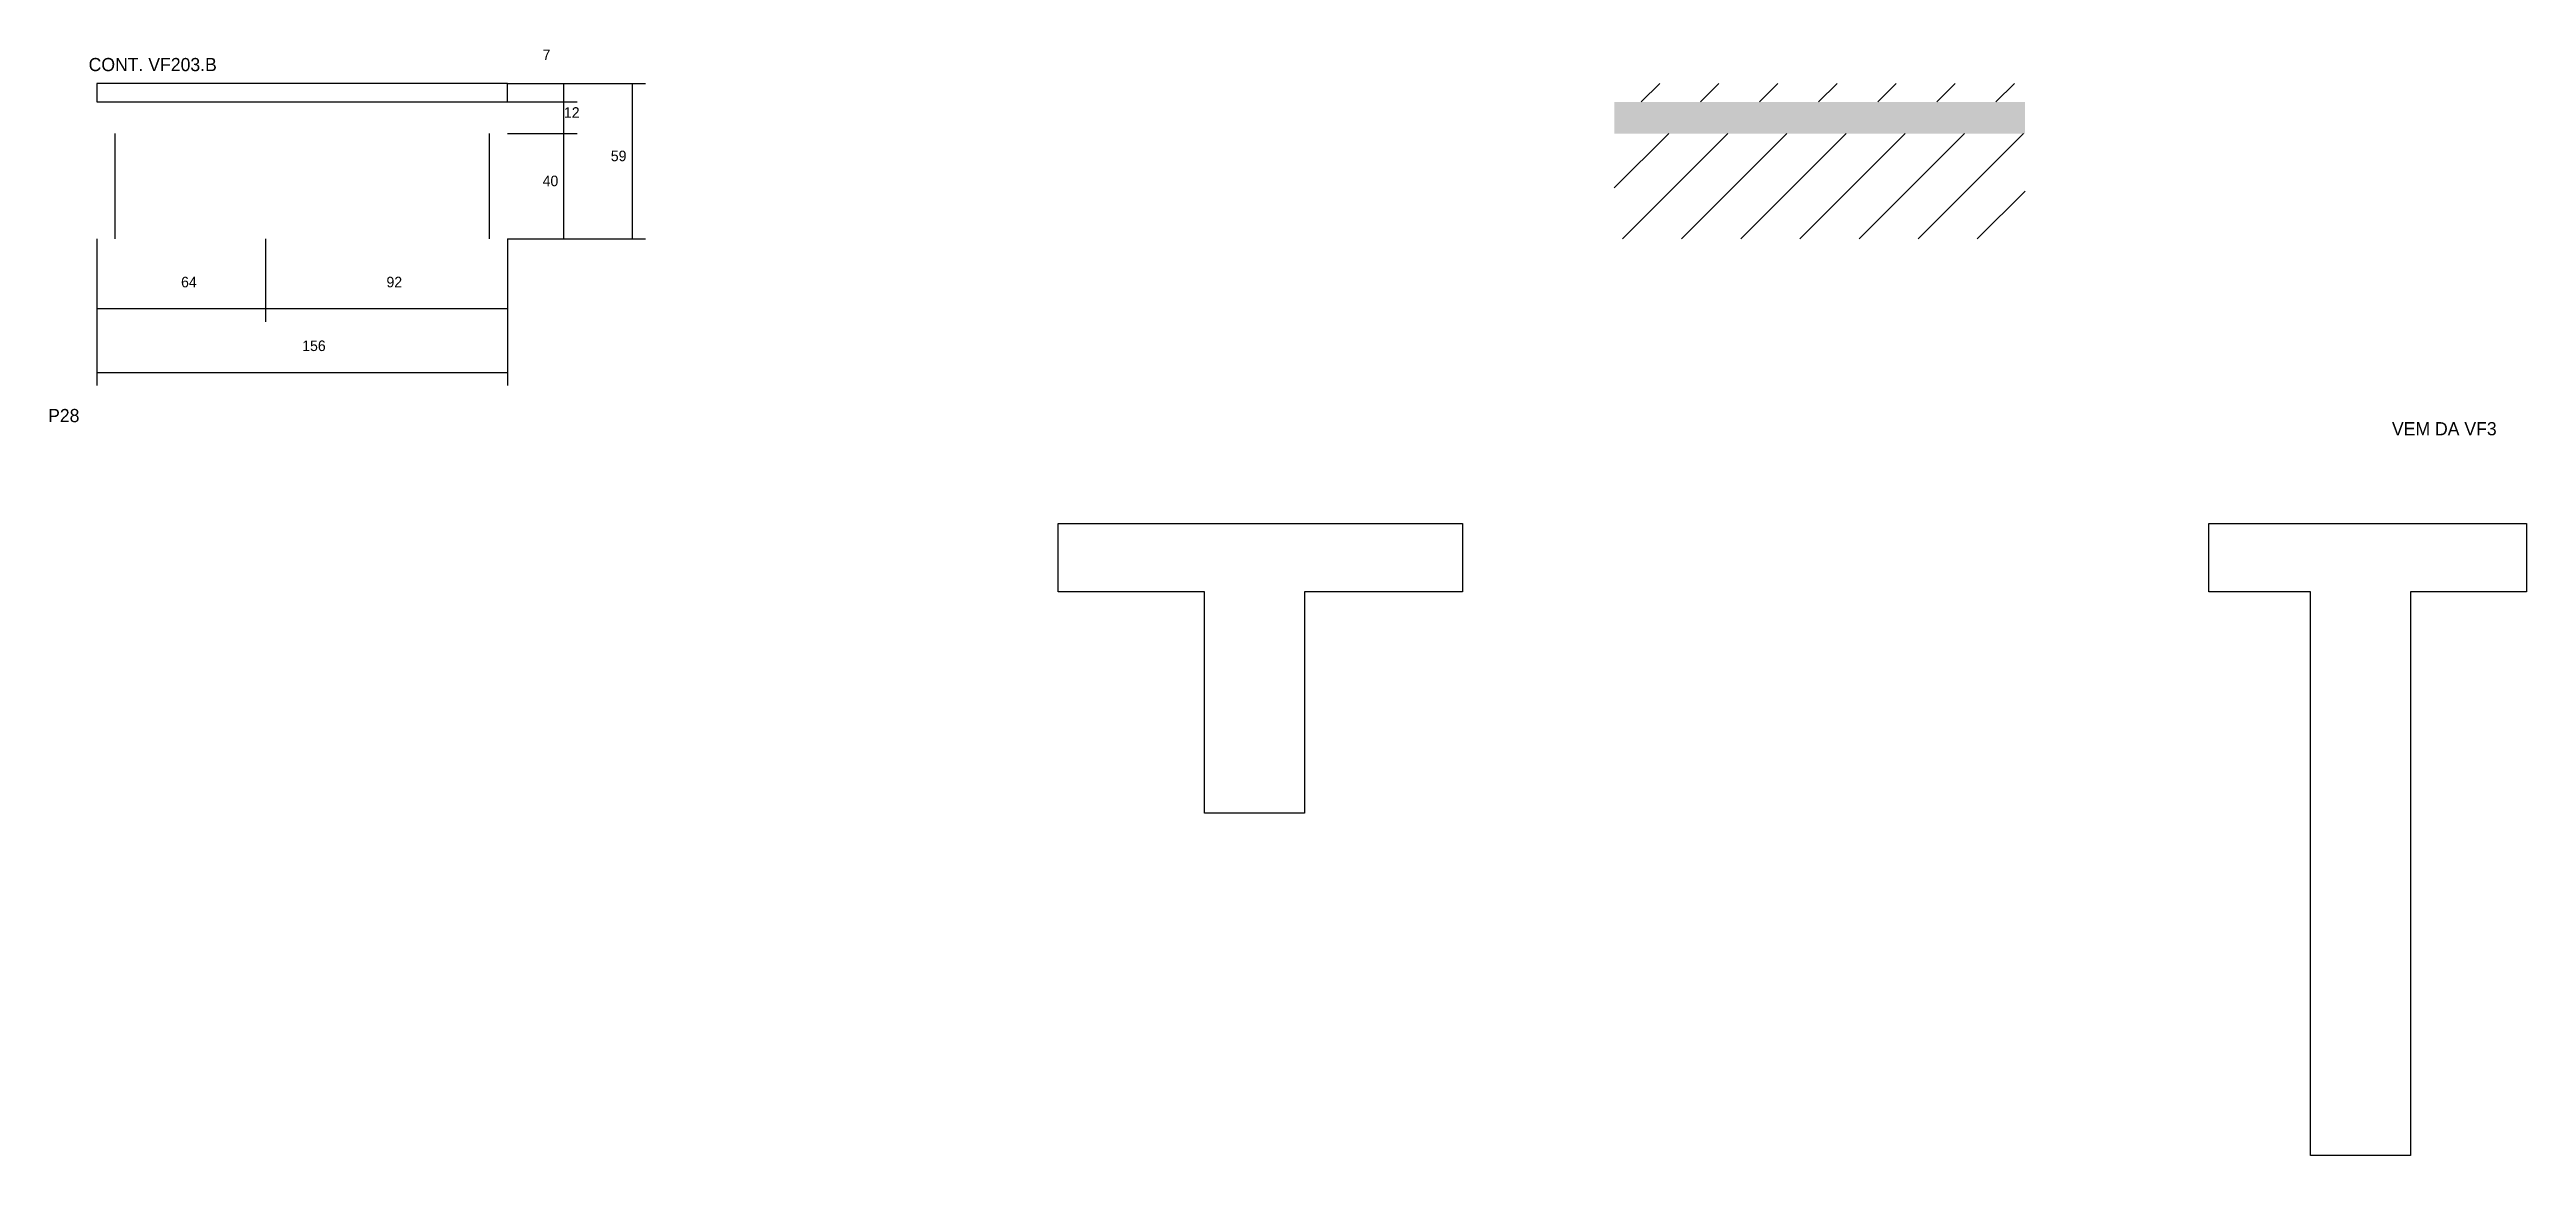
# Model space of a CAD drawing. Header units: metres. Extents: x -41 to 34800, y -36000 to 1848.
# Drawn here: x 23487 to 24427, y 769 to 1189 of the extents above; entities that cross this region are included whole.
import ezdxf

# ---------------------------------------------------------------- set-up
doc = ezdxf.new("R2010")
doc.units = ezdxf.units.M
for name, color, linetype in [('CONCRETO', 251, 'Continuous'), ('COTA', 4, 'Continuous'), ('NOMENCLATURA', 7, 'Continuous'), ('Painéis', 200, 'Continuous'), ('REAPROVEITAMENTO', 251, 'Continuous'), ('SARR_2.2x7', 40, 'Continuous'), ('Texto Seção', 7, 'Continuous')]:
    doc.layers.add(name, color=color, linetype=linetype)

msp = doc.modelspace()

# ---------------------------------------------------------------- texts
at = {"layer": 'COTA'}
for s, p in [('7', (23673.8, 1184.8)), ('12', (23681.9, 1162.9)), ('59', (23699.7, 1146.4)), ('40', (23673.8, 1136.9)), ('64', (23536.5, 1098.5)), ('92', (23614.5, 1098.5)), ('156', (23582.5, 1074.3))]:
    msp.add_text(s, height=4, dxfattribs=at).set_placement(p)
at = {"layer": 'NOMENCLATURA'}
msp.add_text('P28', height=5, dxfattribs=at).set_placement((23486, 1047.3))
at = {"layer": 'Texto Seção'}
for s, p in [('CONT. VF203.B', (23501.4, 1180.6)), ('VEM DA VF3', (24376.1, 1042.3))]:
    msp.add_text(s, height=5, dxfattribs=at).set_placement(p)

# ---------------------------------------------------------------- hatches: boundary and pattern name
at = {"layer": 'COTA'}
h = msp.add_hatch(dxfattribs=at)
h.set_pattern_fill('AR-CONC', scale=0.03)
h.paths.add_polyline_path([(24236.77, 1156.9), (24236.77, 1168.9), (24236.77, 1168.9), (24080.77, 1168.9), (24080.77, 1168.9), (24080.77, 1156.9), (24080.77, 1156.9), (24236.77, 1156.9)])
at = {"layer": 'REAPROVEITAMENTO'}
h = msp.add_hatch(dxfattribs=at)
h.set_pattern_fill('ANSI31', scale=5)
h.paths.add_polyline_path([(24236.77, 1168.9), (24236.77, 1175.9), (24236.77, 1175.9), (24080.77, 1175.9), (24080.77, 1175.9), (24080.77, 1168.9), (24080.77, 1168.9), (24236.77, 1168.9)])
h = msp.add_hatch(dxfattribs=at)
h.set_pattern_fill('ANSI31', scale=5)
h.paths.add_polyline_path([(24236.77, 1116.9), (24236.77, 1156.9), (24236.77, 1156.9), (24080.77, 1156.9), (24080.77, 1156.9), (24080.77, 1116.9), (24080.77, 1116.9), (24236.77, 1116.9)])

# ---------------------------------------------------------------- linework, layer by layer
at = {"layer": 'CONCRETO'}
for points in [[(23869.57, 982.8), (23869.57, 1008.8), (24023.17, 1008.8), (24023.17, 982.8), (23963.17, 982.8), (23963.17, 898.8), (23925.17, 898.8), (23925.17, 982.8)], [(24306.57, 982.8), (24306.57, 1008.8), (24427.17, 1008.8), (24427.17, 982.8), (24383.17, 982.8), (24383.17, 768.8), (24345.17, 768.8), (24345.17, 982.8)]]:
    msp.add_lwpolyline(points, close=True, dxfattribs=at)
at = {"layer": 'COTA'}
for p, q in [((23660.5, 1175.9), (23686.9, 1175.9)), ((23660.5, 1175.9), (23712.9, 1175.9)), ((23681.9, 1168.9), (23681.9, 1175.9)), ((23707.9, 1116.9), (23707.9, 1175.9)), ((23660.5, 1168.9), (23686.9, 1168.9)), ((23660.5, 1168.9), (23686.9, 1168.9)), ((23681.9, 1156.9), (23681.9, 1168.9)), ((23660.5, 1156.9), (23686.9, 1156.9)), ((23660.5, 1156.9), (23686.9, 1156.9)), ((23681.9, 1116.9), (23681.9, 1156.9)), ((23504.5, 1116.9), (23504.5, 1085.4)), ((23504.5, 1116.9), (23504.5, 1061.2)), ((23568.5, 1116.9), (23568.5, 1085.4)), ((23568.5, 1116.9), (23568.5, 1085.4)), ((23660.5, 1116.9), (23660.5, 1085.4)), ((23660.5, 1116.9), (23660.5, 1061.2)), ((23660.5, 1116.9), (23686.9, 1116.9)), ((23660.5, 1116.9), (23712.9, 1116.9)), ((23504.5, 1090.4), (23568.5, 1090.4)), ((23568.5, 1090.4), (23660.5, 1090.4)), ((23504.5, 1066.2), (23660.5, 1066.2))]:
    msp.add_line(p, q, dxfattribs=at)
at = {"layer": 'Painéis'}
msp.add_lwpolyline([(23504.5, 1168.9), (23660.5, 1168.9), (23660.5, 1175.9), (23504.5, 1175.9)], close=True, dxfattribs=at)
at = {"layer": 'SARR_2.2x7'}
for p, q in [((23511.5, 1116.9), (23511.5, 1156.9)), ((23653.6, 1116.9), (23653.6, 1156.9))]:
    msp.add_line(p, q, dxfattribs=at)

msp.set_redraw_order([(e.dxf.handle, doc.entitydb.next_handle()) for e in msp.query("TEXT MTEXT ATTDEF DIMENSION ARC_DIMENSION")])  # texts and dimensions are drawn at this point

doc.saveas('drawing.dxf')
